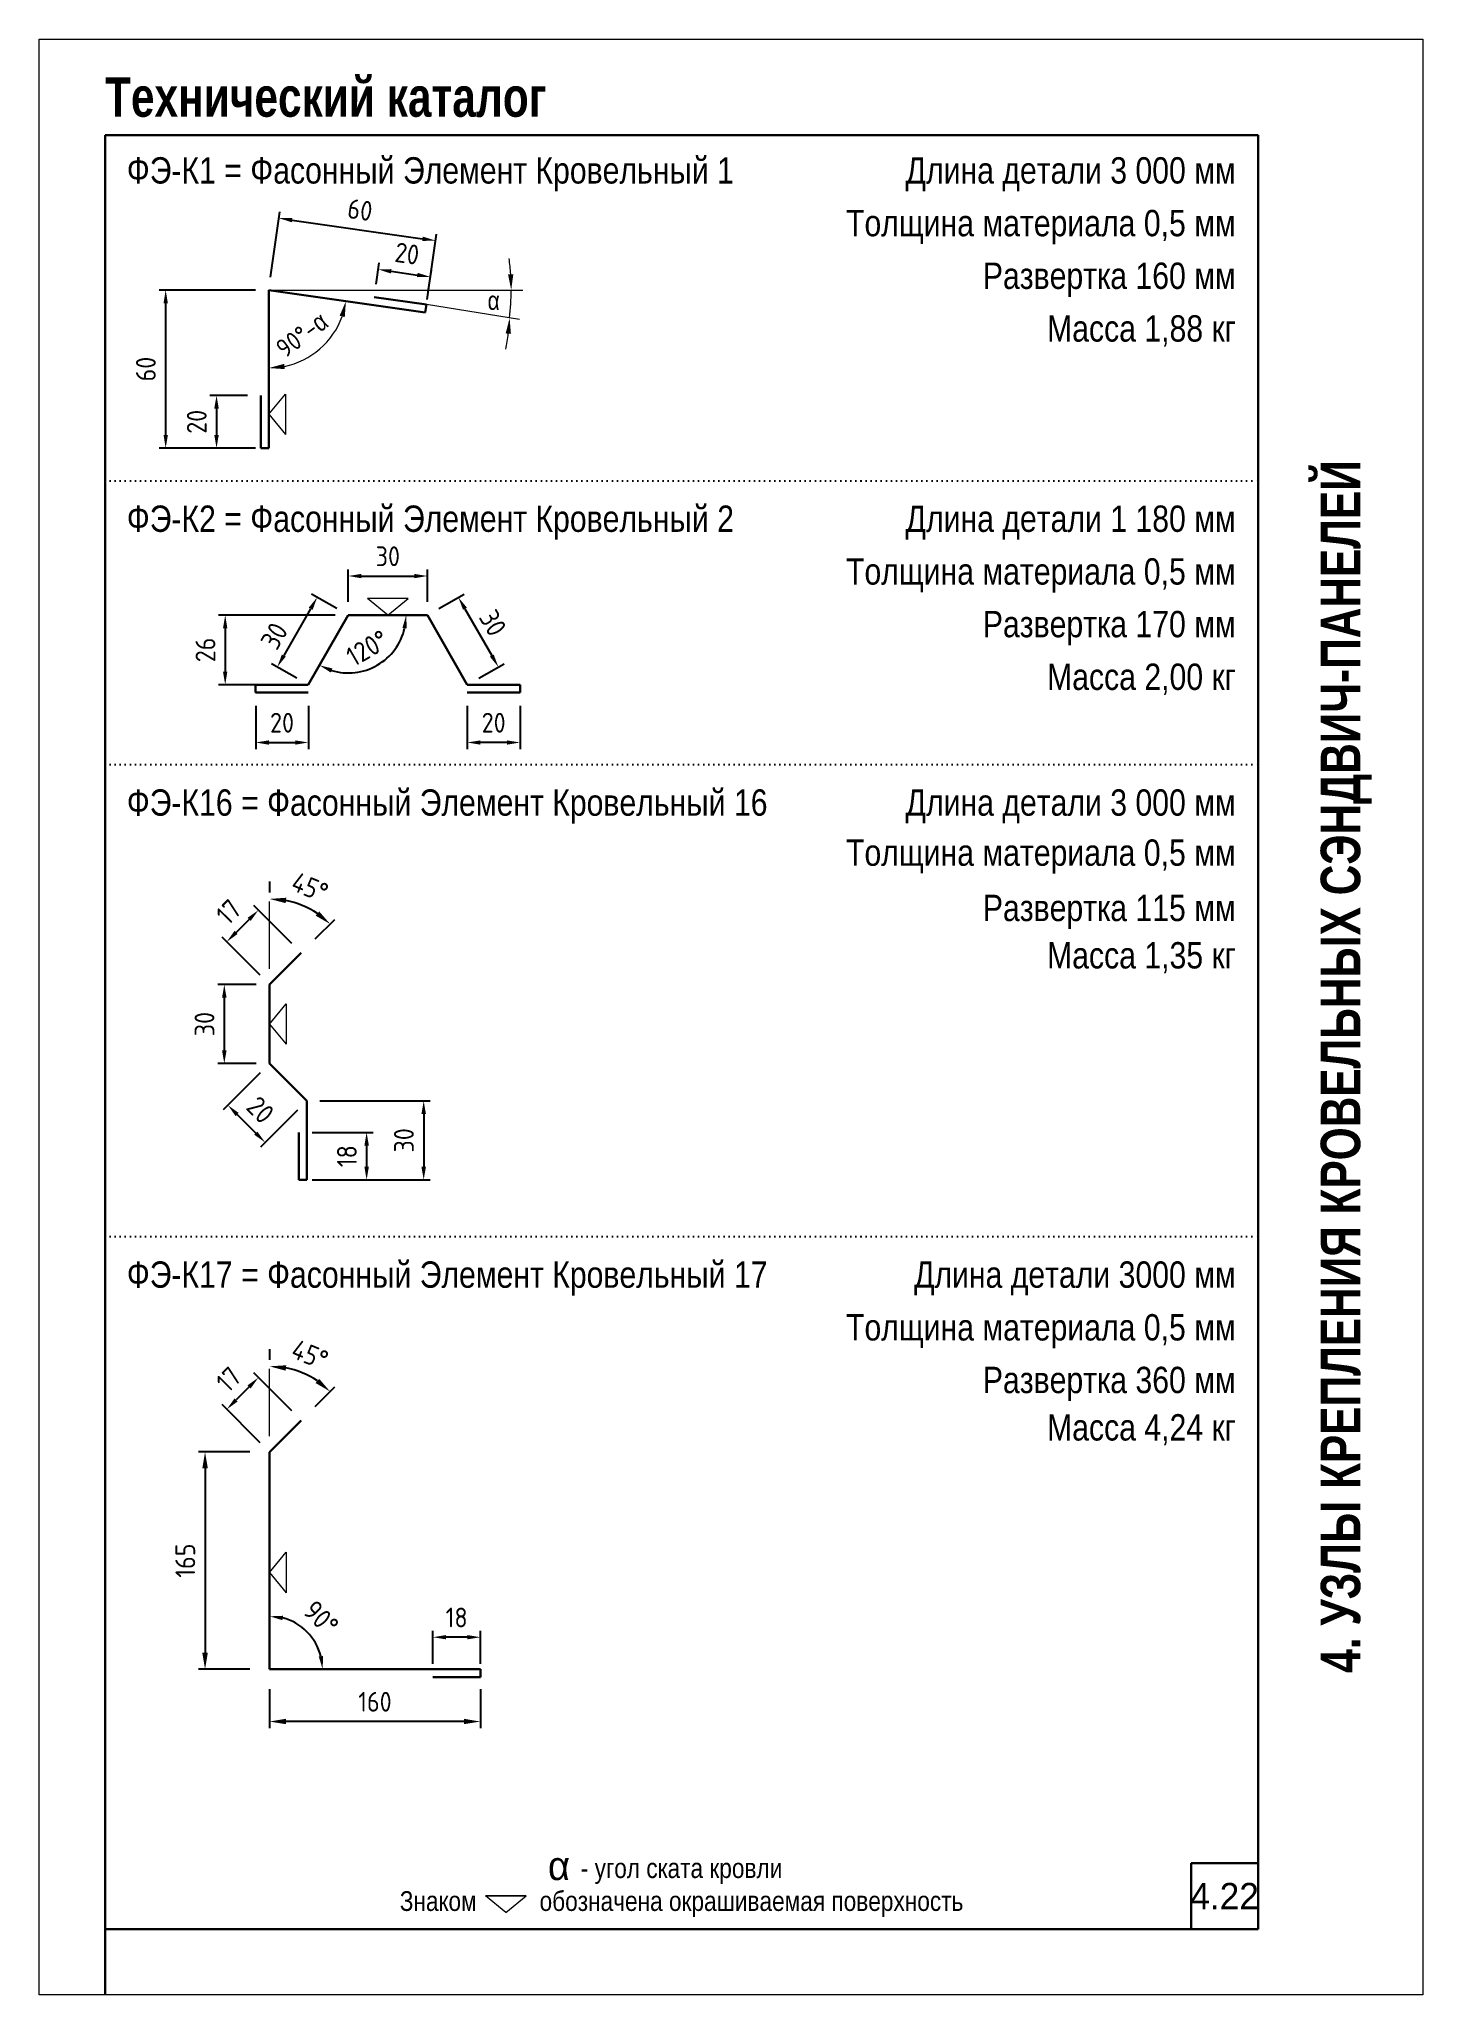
# Model space of a CAD drawing. Extents: x 5821 to 16321, y -13531 to 5774.
# Drawn here: x 6871 to 7921, y -13531 to -12046 of the extents above; entities that cross this region are included whole.
import ezdxf
from ezdxf.enums import TextEntityAlignment as Align

# ---------------------------------------------------------------- set-up
doc = ezdxf.new("R2010")
doc.units = 0
doc.header["$LTSCALE"] = 3
doc.linetypes.add('DOT2', pattern=[0.125, 0, -0.125])
doc.layers.get('0').update_dxf_attribs({"linetype": 'CONTINUOUS', "lineweight": 30})
doc.layers.get('DEFPOINTS').update_dxf_attribs({"linetype": 'CONTINUOUS'})
for name, color, linetype, lineweight in [('new_fill', 8, 'CONTINUOUS', 13), ('RAZMER', 7, 'CONTINUOUS', 9), ('Нащельники', 1, 'CONTINUOUS', 30)]:
    doc.layers.add(name, color=color, linetype=linetype, lineweight=lineweight)
doc.layers.add('Punktir', color=7, linetype='CONTINUOUS')
doc.styles.add('LOGO', font='HATTEN.TTF')
doc.styles.add('ROMANS', font='romans.shx', dxfattribs={"width": 0.85})
doc.styles.add('style1', font='ARIALN.TTF')
doc.styles.add('style2', font='impact.TTF')
doc.dimstyles.new('2.5', dxfattribs={"dimscale": 5, "dimtxt": 3, "dimasz": 2, "dimexe": 1, "dimexo": 2, "dimgap": 0, "dimtad": 0, "dimdec": 0, "dimlfac": 0.5, "dimzin": 9, "dimdsep": 46, "dimtxsty": 'ROMANS', "dimcen": -3, "dimdle": 1, "dimclrd": 256, "dimclre": 256, "dimclrt": 256, "dimadec": 0, "dimazin": 0, "dimtfac": 1, "dimtdec": 0, "dimtofl": 0, "dimtmove": 2, "dimatfit": 3, "dimfxl": 0, "dimtvp": 1, "dimtolj": 1, "dimtzin": 9, "dimarcsym": 0})
doc.dimstyles.new('5', dxfattribs={"dimscale": 5, "dimtxt": 3, "dimasz": 2.5, "dimexe": 1, "dimexo": 3, "dimgap": 0, "dimtad": 0, "dimdec": 0, "dimzin": 9, "dimdsep": 46, "dimtxsty": 'ROMANS', "dimblk2": 'OBLIQUE', "dimcen": -3, "dimdle": 1.5, "dimclrd": 256, "dimclre": 256, "dimclrt": 256, "dimadec": 0, "dimazin": 0, "dimtfac": 1, "dimtdec": 0, "dimtofl": 0, "dimtmove": 2, "dimatfit": 3, "dimfxl": 0, "dimtvp": 1, "dimtolj": 1, "dimtzin": 9, "dimarcsym": 0})
doc.dimstyles.get("Standard").update_dxf_attribs({"dimscale": 0, "dimtxt": 3, "dimasz": 3, "dimexe": 2.5, "dimexo": 2.5, "dimgap": 1.5, "dimtad": 0, "dimdec": 0, "dimzin": 9, "dimdsep": 46, "dimtxsty": 'ROMANS', "dimcen": -3, "dimdle": 1.25, "dimadec": 0, "dimazin": 0, "dimtfac": 0.75, "dimtdec": 0, "dimtofl": 0, "dimtmove": 2, "dimatfit": 3, "dimfxl": 0, "dimtvp": 1.5, "dimtolj": 1, "dimtzin": 0, "dimarcsym": 0})

msp = doc.modelspace()

# ---------------------------------------------------------------- texts
at = {"style": 'style1'}
for s, p in [('ФЭ-К1 = Фасонный Элемент Кровельный 1', (6937.63, -12155.91)), ('ФЭ-К2 = Фасонный Элемент Кровельный 2', (6937.63, -12420.39)), ('ФЭ-К16 = Фасонный Элемент Кровельный 16', (6937.63, -12635.9)), ('ФЭ-К17 = Фасонный Элемент Кровельный 17', (6937.63, -12994.32))]:
    msp.add_text(s, height=20, dxfattribs=at).set_placement(p)
for s, p in [('Длина детали 3 000 мм', (7779.09, -12155.91)), ('Толщина материала 0,5 мм', (7779.09, -12195.93)), ('Развертка 160 мм', (7779.09, -12235.93)), ('Масса 1,88 кг', (7779.09, -12275.93)), ('Длина детали 1 180 мм', (7779.09, -12420.39)), ('Толщина материала 0,5 мм', (7779.09, -12460.43)), ('Развертка 170 мм', (7779.09, -12500.41)), ('Масса 2,00 кг', (7779.09, -12540.41)), ('Длина детали 3 000 мм', (7779.09, -12635.9)), ('Толщина материала 0,5 мм', (7779.09, -12673.92)), ('Развертка 115 мм', (7779.09, -12715.92)), ('Масса 1,35 кг', (7779.09, -12751.9)), ('Длина детали 3000 мм', (7779.09, -12994.32)), ('Толщина материала 0,5 мм', (7779.09, -13034.36)), ('Развертка 360 мм', (7779.09, -13074.34)), ('Масса 4,24 кг', (7779.09, -13110.32))]:
    msp.add_text(s, height=20, dxfattribs=at).set_placement(p, align=Align.RIGHT)
for s, p in [('- угол ската кровли', (7358.59, -13442.5)), ('Знаком          обозначена окрашиваемая поверхность', (7358.59, -13467.5))]:
    msp.add_text(s, height=15, dxfattribs=at).set_placement(p, align=Align.CENTER)
at = {"insert": (7265.56, -13433.39), "char_height": 13, "attachment_point": 5, "style": 'style1'}
msp.add_mtext('\\A1;{\\fGreekS|b0|i0|c204|p0;\\H1.667x;a}', dxfattribs=at)
at = {"layer": 'new_fill', "style": 'style2'}
msp.add_text('Технический каталог', height=30, dxfattribs=at).set_placement((6921.1, -12105.19))
msp.add_text('4. УЗЛЫ КРЕПЛЕНИЯ КРОВЕЛЬНЫХ СЭНДВИЧ-ПАНЕЛЕЙ', height=30, rotation=90, dxfattribs=at).set_placement((7858.59, -12826.36), align=Align.MIDDLE_CENTER)
at = {"layer": 'new_fill', "style": 'LOGO'}
msp.add_text('4.22', height=20, dxfattribs=at).set_placement((7770.64, -13456.24), align=Align.MIDDLE_CENTER)
at = {"layer": 'RAZMER', "insert": (7216.01, -12244.9), "char_height": 14, "attachment_point": 5, "style": 'ROMANS'}
msp.add_mtext('\\A1;{\\fGreekS|b0|i0|c204|p0;α}', dxfattribs=at)

# ---------------------------------------------------------------- blocks, each defined once
blk = doc.blocks.new('*D1478')
at = {"layer": 'DEFPOINTS', "color": 0, "transparency": 16777216}
for p in [(7171.9, -12199.2), (7045.3, -12236.8), (7164.1, -12253.8)]:
    blk.add_point(p, dxfattribs=at)
at = {"layer": 'RAZMER', "lineweight": -2, "transparency": 16777216}
for p, q in [((7046.7, -12226.9), (7053.8, -12177.3)), ((7063, -12183.6), (7162, -12197.8)), ((7165.5, -12243.9), (7172.6, -12194.3))]:
    blk.add_line(p, q, dxfattribs=at)
at = {"layer": 'RAZMER', "transparency": 16777216}
for points in [[(7063.3, -12182), (7062.8, -12185.3), (7053.1, -12182.2)], [(7162.2, -12196.2), (7161.8, -12199.5), (7171.9, -12199.2)]]:
    blk.add_solid(points, dxfattribs=at)
at = {"layer": 'RAZMER', "transparency": 16777216, "insert": (7114.6, -12175.9), "char_height": 15, "attachment_point": 5, "rotation": 351.8624, "style": 'ROMANS'}
blk.add_mtext('\\A1;60', dxfattribs=at)
blk = doc.blocks.new('*D1479')
at = {"layer": 'DEFPOINTS', "color": 0, "transparency": 16777216}
for p in [(7168, -12226.8), (7125.4, -12242.2), (7165, -12247.8)]:
    blk.add_point(p, dxfattribs=at)
at = {"layer": 'RAZMER', "lineweight": -2, "transparency": 16777216}
for p, q in [((7126.8, -12232.3), (7129.1, -12216.2)), ((7138.3, -12222.5), (7158.1, -12225.4)), ((7166.4, -12237.9), (7168.7, -12221.8))]:
    blk.add_line(p, q, dxfattribs=at)
at = {"layer": 'RAZMER', "transparency": 16777216}
for points in [[(7138.5, -12220.9), (7138, -12224.2), (7128.4, -12221.1)], [(7158.3, -12223.7), (7157.8, -12227), (7168, -12226.8)]]:
    blk.add_solid(points, dxfattribs=at)
at = {"layer": 'RAZMER', "transparency": 16777216, "insert": (7150.3, -12209.1), "char_height": 15, "attachment_point": 5, "rotation": 351.8624, "style": 'ROMANS'}
blk.add_mtext('\\A1;20', dxfattribs=at)
blk = doc.blocks.new('*D1480')
at = {"layer": 'DEFPOINTS', "color": 0, "transparency": 16777216}
for p in [(7045.3, -12236.8), (6967.1, -12356.8), (7045.3, -12356.8)]:
    blk.add_point(p, dxfattribs=at)
at = {"layer": 'RAZMER', "lineweight": -2, "transparency": 16777216}
for p, q in [((7035.3, -12236.8), (6962.1, -12236.8)), ((6967.1, -12246.8), (6967.1, -12346.8)), ((7035.3, -12356.8), (6962.1, -12356.8))]:
    blk.add_line(p, q, dxfattribs=at)
at = {"layer": 'RAZMER', "transparency": 16777216}
for points in [[(6965.5, -12246.8), (6968.8, -12246.8), (6967.1, -12236.8)], [(6965.5, -12346.8), (6968.8, -12346.8), (6967.1, -12356.8)]]:
    blk.add_solid(points, dxfattribs=at)
at = {"layer": 'RAZMER', "transparency": 16777216, "insert": (6952.1, -12296.8), "char_height": 15, "attachment_point": 5, "rotation": 90, "style": 'ROMANS'}
blk.add_mtext('\\A1;60', dxfattribs=at)
blk = doc.blocks.new('*D1481')
at = {"layer": 'DEFPOINTS', "color": 0, "transparency": 16777216}
for p in [(7039.3, -12316.8), (7005.7, -12356.8), (7039.3, -12356.8)]:
    blk.add_point(p, dxfattribs=at)
at = {"layer": 'RAZMER', "lineweight": -2, "transparency": 16777216}
for p, q in [((7029.3, -12316.8), (7000.7, -12316.8)), ((7005.7, -12326.8), (7005.7, -12346.8)), ((7029.3, -12356.8), (7000.7, -12356.8))]:
    blk.add_line(p, q, dxfattribs=at)
at = {"layer": 'RAZMER', "transparency": 16777216}
for points in [[(7004, -12326.8), (7007.4, -12326.8), (7005.7, -12316.8)], [(7004, -12346.8), (7007.4, -12346.8), (7005.7, -12356.8)]]:
    blk.add_solid(points, dxfattribs=at)
at = {"layer": 'RAZMER', "transparency": 16777216, "insert": (6990.7, -12336.8), "char_height": 15, "attachment_point": 5, "rotation": 90, "style": 'ROMANS'}
blk.add_mtext('\\A1;20', dxfattribs=at)
blk = doc.blocks.new('*D1482')
at = {"layer": 'DEFPOINTS', "color": 0, "transparency": 16777216}
for p in [(7045.3, -12236.8), (7045.3, -12236.8), (7164.1, -12253.8), (7093.6, -12271.1), (7045.3, -12356.8)]:
    blk.add_point(p, dxfattribs=at)
at = {"layer": 'RAZMER', "color": 0, "lineweight": 0, "transparency": 16777216}
blk.add_arc((7045.3, -12236.8), 59.2, 281.6304, 340.232, dxfattribs=at)
at = {"layer": 'RAZMER', "color": 0, "transparency": 16777216}
for points in [[(7099.1, -12256.3), (7103, -12257.3), (7103.9, -12245.2)], [(7057.5, -12296.8), (7057.1, -12292.8), (7045.3, -12296)]]:
    blk.add_solid(points, dxfattribs=at)
at = {"layer": 'RAZMER', "color": 0, "transparency": 16777216, "insert": (7070.5, -12270.8), "char_height": 14, "attachment_point": 5, "rotation": 36.4795, "style": 'ROMANS'}
blk.add_mtext('\\A1;{\\Fromans.shx|c204;90}°{\\Fromans.shx|c204;-\\fGreekS|b0|i0|c204|p0;α}', dxfattribs=at)
blk = doc.blocks.new('*D1483')
at = {"layer": 'DEFPOINTS', "color": 0, "transparency": 16777216}
for p in [(7045.9, -13284), (7205.9, -13284), (7045.9, -13323.7)]:
    blk.add_point(p, dxfattribs=at)
at = {"layer": 'RAZMER', "lineweight": -2, "transparency": 16777216}
for p, q in [((7045.9, -13299), (7045.9, -13328.7)), ((7205.9, -13299), (7205.9, -13328.7)), ((7193.4, -13323.7), (7058.4, -13323.7))]:
    blk.add_line(p, q, dxfattribs=at)
at = {"layer": 'RAZMER', "transparency": 16777216}
for points in [[(7058.4, -13321.6), (7058.4, -13325.7), (7045.9, -13323.7)], [(7193.4, -13321.6), (7193.4, -13325.7), (7205.9, -13323.7)]]:
    blk.add_solid(points, dxfattribs=at)
at = {"layer": 'RAZMER', "transparency": 16777216, "insert": (7125.9, -13308.7), "char_height": 15, "attachment_point": 5, "style": 'ROMANS'}
blk.add_mtext('\\A1;160', dxfattribs=at)
blk = doc.blocks.new('_OBLIQUE')
at = {"color": 0, "linetype": 'ByBlock'}
blk.add_line((-0.5, -0.5), (0.5, 0.5), dxfattribs=at)
blk = doc.blocks.new('*D1484')
at = {"layer": 'DEFPOINTS', "color": 0, "transparency": 16777216}
for p in [(7169.9, -13259.7), (7169.9, -13290), (7205.9, -13290)]:
    blk.add_point(p, dxfattribs=at)
at = {"layer": 'RAZMER', "lineweight": -2, "transparency": 16777216}
for p, q in [((7169.9, -13280), (7169.9, -13254.7)), ((7195.9, -13259.7), (7179.9, -13259.7)), ((7205.9, -13280), (7205.9, -13254.7))]:
    blk.add_line(p, q, dxfattribs=at)
at = {"layer": 'RAZMER', "transparency": 16777216}
for points in [[(7179.9, -13258), (7179.9, -13261.3), (7169.9, -13259.7)], [(7195.9, -13258), (7195.9, -13261.3), (7205.9, -13259.7)]]:
    blk.add_solid(points, dxfattribs=at)
at = {"layer": 'RAZMER', "transparency": 16777216, "insert": (7187.9, -13244.7), "char_height": 15, "attachment_point": 5, "style": 'ROMANS'}
blk.add_mtext('\\A1;18', dxfattribs=at)
blk = doc.blocks.new('*D1485')
at = {"layer": 'DEFPOINTS', "color": 0, "transparency": 16777216}
for p in [(7045.9, -13119), (6997, -13284), (7045.9, -13284)]:
    blk.add_point(p, dxfattribs=at)
at = {"layer": 'RAZMER', "lineweight": -2, "transparency": 16777216}
for p, q in [((7030.9, -13119), (6992, -13119)), ((6997, -13131.5), (6997, -13271.5)), ((7030.9, -13284), (6992, -13284))]:
    blk.add_line(p, q, dxfattribs=at)
at = {"layer": 'RAZMER', "transparency": 16777216}
for points in [[(6994.9, -13131.5), (6999.1, -13131.5), (6997, -13119)], [(6994.9, -13271.5), (6999.1, -13271.5), (6997, -13284)]]:
    blk.add_solid(points, dxfattribs=at)
at = {"layer": 'RAZMER', "transparency": 16777216, "insert": (6982, -13201.5), "char_height": 15, "attachment_point": 5, "rotation": 90, "style": 'ROMANS'}
blk.add_mtext('\\A1;165', dxfattribs=at)
blk = doc.blocks.new('*D1486')
at = {"layer": 'DEFPOINTS', "color": 0, "transparency": 16777216}
for p in [(7045.9, -13104), (7080.8, -13263.9), (7045.9, -13284), (7045.9, -13284), (7205.9, -13284)]:
    blk.add_point(p, dxfattribs=at)
at = {"layer": 'RAZMER', "lineweight": -2, "transparency": 16777216}
blk.add_arc((7045.9, -13284), 40.2, 14.2852, 75.7148, dxfattribs=at)
at = {"layer": 'RAZMER', "transparency": 16777216}
for points in [[(7055.7, -13246.7), (7056.1, -13243.4), (7045.9, -13243.8)], [(7086.6, -13273.9), (7083.3, -13274.3), (7086.2, -13284)]]:
    blk.add_solid(points, dxfattribs=at)
at = {"layer": 'RAZMER', "transparency": 16777216, "insert": (7085, -13245), "char_height": 15, "attachment_point": 5, "rotation": 315, "style": 'ROMANS'}
blk.add_mtext('\\A1;90°', dxfattribs=at)
blk = doc.blocks.new('*D1487')
at = {"layer": 'DEFPOINTS', "color": 0, "transparency": 16777216}
for p in [(7045.9, -12700.9), (7078.4, -12707.8), (7070, -12740), (7045.9, -12764.1), (7045.9, -12764.1)]:
    blk.add_point(p, dxfattribs=at)
at = {"layer": 'RAZMER', "lineweight": -2, "transparency": 16777216}
for p, q in [((7045.9, -12685.9), (7045.9, -12694.1)), ((7080.6, -12729.4), (7095.4, -12714.6))]:
    blk.add_line(p, q, dxfattribs=at)
blk.add_arc((7045.9, -12764.1), 65, 56.0339, 78.9661, dxfattribs=at)
at = {"layer": 'RAZMER', "transparency": 16777216}
for points in [[(7058.2, -12702.3), (7058.6, -12698.2), (7045.9, -12699.1)], [(7083.6, -12708.6), (7080.9, -12711.8), (7091.9, -12718.1)]]:
    blk.add_solid(points, dxfattribs=at)
at = {"layer": 'RAZMER', "transparency": 16777216, "insert": (7076.6, -12690.2), "char_height": 15, "attachment_point": 5, "rotation": 337.5, "style": 'ROMANS'}
blk.add_mtext('\\A1;45°', dxfattribs=at)
blk = doc.blocks.new('*D1488')
at = {"layer": 'DEFPOINTS', "color": 0, "transparency": 16777216}
for p in [(7013.5, -12731.6), (7070, -12740), (7045.9, -12764.1)]:
    blk.add_point(p, dxfattribs=at)
at = {"layer": 'RAZMER', "lineweight": -2, "transparency": 16777216}
for p, q in [((7062.9, -12733), (7034, -12704)), ((7030.4, -12714.6), (7020.5, -12724.5)), ((7038.9, -12757), (7009.9, -12728.1))]:
    blk.add_line(p, q, dxfattribs=at)
at = {"layer": 'RAZMER', "transparency": 16777216}
for points in [[(7029.3, -12713.4), (7031.6, -12715.8), (7037.5, -12707.6)], [(7019.4, -12723.3), (7021.7, -12725.7), (7013.5, -12731.6)]]:
    blk.add_solid(points, dxfattribs=at)
at = {"layer": 'RAZMER', "transparency": 16777216, "insert": (7014.9, -12709), "char_height": 15, "attachment_point": 5, "rotation": 45, "style": 'ROMANS'}
blk.add_mtext('\\A1;17', dxfattribs=at)
blk = doc.blocks.new('*D1489')
at = {"layer": 'DEFPOINTS', "color": 0, "transparency": 16777216}
for p in [(7045.9, -12764.1), (7011.6, -12824.1), (7045.9, -12824.1)]:
    blk.add_point(p, dxfattribs=at)
at = {"layer": 'RAZMER', "lineweight": -2, "transparency": 16777216}
for p, q in [((7035.9, -12764.1), (7006.6, -12764.1)), ((7011.6, -12774.1), (7011.6, -12814.1)), ((7035.9, -12824.1), (7006.6, -12824.1))]:
    blk.add_line(p, q, dxfattribs=at)
at = {"layer": 'RAZMER', "transparency": 16777216}
for points in [[(7009.9, -12774.1), (7013.3, -12774.1), (7011.6, -12764.1)], [(7009.9, -12814.1), (7013.3, -12814.1), (7011.6, -12824.1)]]:
    blk.add_solid(points, dxfattribs=at)
at = {"layer": 'RAZMER', "transparency": 16777216, "insert": (6996.6, -12794.1), "char_height": 15, "attachment_point": 5, "rotation": 90, "style": 'ROMANS'}
blk.add_mtext('\\A1;30', dxfattribs=at)
blk = doc.blocks.new('*D1490')
at = {"layer": 'DEFPOINTS', "color": 0, "transparency": 16777216}
for p in [(7045.9, -12824.1), (7074.2, -12852.4), (7042.6, -12884)]:
    blk.add_point(p, dxfattribs=at)
at = {"layer": 'RAZMER', "lineweight": -2, "transparency": 16777216}
for p, q in [((7038.9, -12831.1), (7010.7, -12859.3)), ((7067.2, -12859.4), (7039, -12887.6)), ((7021.3, -12862.8), (7035.5, -12877))]:
    blk.add_line(p, q, dxfattribs=at)
at = {"layer": 'RAZMER', "transparency": 16777216}
for points in [[(7022.5, -12861.6), (7020.2, -12864), (7014.3, -12855.7)], [(7036.7, -12875.8), (7034.3, -12878.1), (7042.6, -12884)]]:
    blk.add_solid(points, dxfattribs=at)
at = {"layer": 'RAZMER', "transparency": 16777216, "insert": (7039, -12859.3), "char_height": 15, "attachment_point": 5, "rotation": 315, "style": 'ROMANS'}
blk.add_mtext('\\A1;20', dxfattribs=at)
blk = doc.blocks.new('*D1491')
at = {"layer": 'DEFPOINTS', "color": 0, "transparency": 16777216}
for p in [(7074.2, -12852.4), (7074.2, -12912.4), (7162.9, -12912.4)]:
    blk.add_point(p, dxfattribs=at)
at = {"layer": 'RAZMER', "lineweight": -2, "transparency": 16777216}
for p, q in [((7084.2, -12852.4), (7167.9, -12852.4)), ((7162.9, -12862.4), (7162.9, -12902.4)), ((7084.2, -12912.4), (7167.9, -12912.4))]:
    blk.add_line(p, q, dxfattribs=at)
at = {"layer": 'RAZMER', "transparency": 16777216}
for points in [[(7161.2, -12862.4), (7164.6, -12862.4), (7162.9, -12852.4)], [(7161.2, -12902.4), (7164.6, -12902.4), (7162.9, -12912.4)]]:
    blk.add_solid(points, dxfattribs=at)
at = {"layer": 'RAZMER', "transparency": 16777216, "insert": (7147.9, -12882.4), "char_height": 15, "attachment_point": 5, "rotation": 90, "style": 'ROMANS'}
blk.add_mtext('\\A1;30', dxfattribs=at)
blk = doc.blocks.new('*D1492')
at = {"layer": 'DEFPOINTS', "color": 0, "transparency": 16777216}
for p in [(7068.2, -12876.4), (7068.2, -12912.4), (7119.6, -12912.4)]:
    blk.add_point(p, dxfattribs=at)
at = {"layer": 'RAZMER', "lineweight": -2, "transparency": 16777216}
for p, q in [((7078.2, -12876.4), (7124.6, -12876.4)), ((7119.6, -12886.4), (7119.6, -12902.4)), ((7078.2, -12912.4), (7124.6, -12912.4))]:
    blk.add_line(p, q, dxfattribs=at)
at = {"layer": 'RAZMER', "transparency": 16777216}
for points in [[(7117.9, -12886.4), (7121.3, -12886.4), (7119.6, -12876.4)], [(7117.9, -12902.4), (7121.3, -12902.4), (7119.6, -12912.4)]]:
    blk.add_solid(points, dxfattribs=at)
at = {"layer": 'RAZMER', "transparency": 16777216, "insert": (7104.6, -12894.4), "char_height": 15, "attachment_point": 5, "rotation": 90, "style": 'ROMANS'}
blk.add_mtext('\\A1;18', dxfattribs=at)
blk = doc.blocks.new('*D1493')
at = {"layer": 'DEFPOINTS', "color": 0, "transparency": 16777216}
for p in [(7045.9, -13055.9), (7078.4, -13062.7), (7070, -13095), (7045.9, -13119), (7045.9, -13119)]:
    blk.add_point(p, dxfattribs=at)
at = {"layer": 'RAZMER', "lineweight": -2, "transparency": 16777216}
for p, q in [((7045.9, -13040.9), (7045.9, -13049)), ((7080.6, -13084.4), (7095.4, -13069.5))]:
    blk.add_line(p, q, dxfattribs=at)
blk.add_arc((7045.9, -13119), 65, 56.0339, 78.9661, dxfattribs=at)
at = {"layer": 'RAZMER', "transparency": 16777216}
for points in [[(7058.2, -13057.3), (7058.6, -13053.2), (7045.9, -13054)], [(7083.6, -13063.5), (7080.9, -13066.7), (7091.9, -13073.1)]]:
    blk.add_solid(points, dxfattribs=at)
at = {"layer": 'RAZMER', "transparency": 16777216, "insert": (7076.6, -13045.1), "char_height": 15, "attachment_point": 5, "rotation": 337.5, "style": 'ROMANS'}
blk.add_mtext('\\A1;45°', dxfattribs=at)
blk = doc.blocks.new('*D1494')
at = {"layer": 'DEFPOINTS', "color": 0, "transparency": 16777216}
for p in [(7013.5, -13086.6), (7070, -13095), (7045.9, -13119)]:
    blk.add_point(p, dxfattribs=at)
at = {"layer": 'RAZMER', "lineweight": -2, "transparency": 16777216}
for p, q in [((7062.9, -13087.9), (7034, -13059)), ((7030.4, -13069.6), (7020.5, -13079.5)), ((7038.9, -13112), (7009.9, -13083))]:
    blk.add_line(p, q, dxfattribs=at)
at = {"layer": 'RAZMER', "transparency": 16777216}
for points in [[(7029.3, -13068.4), (7031.6, -13070.8), (7037.5, -13062.5)], [(7019.4, -13078.3), (7021.7, -13080.7), (7013.5, -13086.6)]]:
    blk.add_solid(points, dxfattribs=at)
at = {"layer": 'RAZMER', "transparency": 16777216, "insert": (7014.9, -13063.9), "char_height": 15, "attachment_point": 5, "rotation": 45, "style": 'ROMANS'}
blk.add_mtext('\\A1;17', dxfattribs=at)
blk = doc.blocks.new('*D1495')
at = {"layer": 'DEFPOINTS', "color": 0, "transparency": 16777216}
for p in [(7035.4, -12542.5), (7075.4, -12542.5), (7075.4, -12580.3)]:
    blk.add_point(p, dxfattribs=at)
at = {"layer": 'RAZMER', "lineweight": -2, "transparency": 16777216}
for p, q in [((7035.4, -12552.5), (7035.4, -12585.3)), ((7075.4, -12552.5), (7075.4, -12585.3)), ((7045.4, -12580.3), (7065.4, -12580.3))]:
    blk.add_line(p, q, dxfattribs=at)
at = {"layer": 'RAZMER', "transparency": 16777216}
for points in [[(7045.4, -12578.7), (7045.4, -12582), (7035.4, -12580.3)], [(7065.4, -12578.7), (7065.4, -12582), (7075.4, -12580.3)]]:
    blk.add_solid(points, dxfattribs=at)
at = {"layer": 'RAZMER', "transparency": 16777216, "insert": (7055.4, -12565.3), "char_height": 15, "attachment_point": 5, "style": 'ROMANS'}
blk.add_mtext('\\A1;20', dxfattribs=at)
blk = doc.blocks.new('*D1496')
at = {"layer": 'DEFPOINTS', "color": 0, "transparency": 16777216}
for p in [(7105.7, -12483.6), (7051.8, -12523), (7075.4, -12536.5)]:
    blk.add_point(p, dxfattribs=at)
at = {"layer": 'RAZMER', "lineweight": -2, "transparency": 16777216}
for p, q in [((7097, -12478.6), (7077.8, -12467.6)), ((7077.1, -12478.7), (7056.8, -12514.3)), ((7066.7, -12531.5), (7047.5, -12520.5))]:
    blk.add_line(p, q, dxfattribs=at)
at = {"layer": 'RAZMER', "transparency": 16777216}
for points in [[(7075.7, -12477.9), (7078.6, -12479.6), (7082.1, -12470.1)], [(7055.3, -12513.5), (7058.2, -12515.1), (7051.8, -12523)]]:
    blk.add_solid(points, dxfattribs=at)
at = {"layer": 'RAZMER', "transparency": 16777216, "insert": (7049.5, -12499.4), "char_height": 15, "attachment_point": 5, "rotation": 60.1883, "style": 'ROMANS'}
blk.add_mtext('\\A1;30', dxfattribs=at)
blk = doc.blocks.new('*D1497')
at = {"layer": 'DEFPOINTS', "color": 0, "transparency": 16777216}
for p in [(7165.7, -12453.9), (7105.7, -12483.6), (7165.7, -12483.6)]:
    blk.add_point(p, dxfattribs=at)
at = {"layer": 'RAZMER', "lineweight": -2, "transparency": 16777216}
for p, q in [((7105.7, -12473.6), (7105.7, -12448.9)), ((7115.7, -12453.9), (7155.7, -12453.9)), ((7165.7, -12473.6), (7165.7, -12448.9))]:
    blk.add_line(p, q, dxfattribs=at)
at = {"layer": 'RAZMER', "transparency": 16777216}
for points in [[(7115.7, -12452.3), (7115.7, -12455.6), (7105.7, -12453.9)], [(7155.7, -12452.3), (7155.7, -12455.6), (7165.7, -12453.9)]]:
    blk.add_solid(points, dxfattribs=at)
at = {"layer": 'RAZMER', "transparency": 16777216, "insert": (7135.7, -12438.9), "char_height": 15, "attachment_point": 5, "style": 'ROMANS'}
blk.add_mtext('\\A1;30', dxfattribs=at)
blk = doc.blocks.new('*D1498')
at = {"layer": 'DEFPOINTS', "color": 0, "transparency": 16777216}
for p in [(7105.7, -12483.6), (7012.3, -12536.5), (7075.4, -12536.5)]:
    blk.add_point(p, dxfattribs=at)
at = {"layer": 'RAZMER', "lineweight": -2, "transparency": 16777216}
for p, q in [((7095.7, -12483.6), (7007.3, -12483.6)), ((7012.3, -12493.6), (7012.3, -12526.5)), ((7065.4, -12536.5), (7007.3, -12536.5))]:
    blk.add_line(p, q, dxfattribs=at)
at = {"layer": 'RAZMER', "transparency": 16777216}
for points in [[(7010.6, -12493.6), (7013.9, -12493.6), (7012.3, -12483.6)], [(7010.6, -12526.5), (7013.9, -12526.5), (7012.3, -12536.5)]]:
    blk.add_solid(points, dxfattribs=at)
at = {"layer": 'RAZMER', "transparency": 16777216, "insert": (6997.3, -12510), "char_height": 15, "attachment_point": 5, "rotation": 90, "style": 'ROMANS'}
blk.add_mtext('\\A1;26', dxfattribs=at)
blk = doc.blocks.new('*D1499')
at = {"layer": 'DEFPOINTS', "color": 0, "transparency": 16777216}
for p in [(7105.7, -12483.6), (7105.7, -12483.6), (7159.7, -12483.6), (7113.4, -12526.8), (7075.4, -12536.5)]:
    blk.add_point(p, dxfattribs=at)
at = {"layer": 'RAZMER', "lineweight": -2, "transparency": 16777216}
blk.add_arc((7105.7, -12483.6), 43.9, 253.2534, 346.9349, dxfattribs=at)
at = {"layer": 'RAZMER', "transparency": 16777216}
for points in [[(7146.8, -12493.3), (7150.1, -12493.7), (7149.6, -12483.6)], [(7092.4, -12527.2), (7093.7, -12524.1), (7083.8, -12521.7)]]:
    blk.add_solid(points, dxfattribs=at)
at = {"layer": 'RAZMER', "transparency": 16777216, "insert": (7120.2, -12508.6), "char_height": 15, "attachment_point": 5, "rotation": 30.0942, "style": 'ROMANS'}
blk.add_mtext('\\A1;120°', dxfattribs=at)
blk = doc.blocks.new('*D1500')
at = {"layer": 'DEFPOINTS', "color": 0, "transparency": 16777216}
for p in [(7165.7, -12483.6), (7219.6, -12523), (7196, -12536.5)]:
    blk.add_point(p, dxfattribs=at)
at = {"layer": 'RAZMER', "lineweight": -2, "transparency": 16777216}
for p, q in [((7174.4, -12478.6), (7193.6, -12467.6)), ((7194.2, -12478.7), (7214.6, -12514.3)), ((7204.7, -12531.5), (7223.9, -12520.5))]:
    blk.add_line(p, q, dxfattribs=at)
at = {"layer": 'RAZMER', "transparency": 16777216}
for points in [[(7195.7, -12477.9), (7192.8, -12479.6), (7189.2, -12470.1)], [(7216, -12513.5), (7213.1, -12515.1), (7219.6, -12523)]]:
    blk.add_solid(points, dxfattribs=at)
at = {"layer": 'RAZMER', "transparency": 16777216, "insert": (7215.4, -12489.5), "char_height": 15, "attachment_point": 5, "rotation": 299.8117, "style": 'ROMANS'}
blk.add_mtext('\\A1;30', dxfattribs=at)
blk = doc.blocks.new('*D1501')
at = {"layer": 'DEFPOINTS', "color": 0, "transparency": 16777216}
for p in [(7196, -12542.5), (7236, -12542.5), (7196, -12580.3)]:
    blk.add_point(p, dxfattribs=at)
at = {"layer": 'RAZMER', "lineweight": -2, "transparency": 16777216}
for p, q in [((7196, -12552.5), (7196, -12585.3)), ((7236, -12552.5), (7236, -12585.3)), ((7226, -12580.3), (7206, -12580.3))]:
    blk.add_line(p, q, dxfattribs=at)
at = {"layer": 'RAZMER', "transparency": 16777216}
for points in [[(7206, -12578.7), (7206, -12582), (7196, -12580.3)], [(7226, -12578.7), (7226, -12582), (7236, -12580.3)]]:
    blk.add_solid(points, dxfattribs=at)
at = {"layer": 'RAZMER', "transparency": 16777216, "insert": (7216, -12565.3), "char_height": 15, "attachment_point": 5, "style": 'ROMANS'}
blk.add_mtext('\\A1;20', dxfattribs=at)

# ---------------------------------------------------------------- dimensions: what is measured, and where the dimension line sits
at = {"layer": 'RAZMER'}
for p1, p2, distance, dimstyle, picture, middle in [((7045.32, -12236.77), (7164.11, -12253.76), 55.1, '2.5', '*D1478', (7114.64, -12175.87)), ((7125.36, -12242.16), (7164.96, -12247.82), 21.27, '2.5', '*D1479', (7150.3, -12209.09)), ((7069.99, -12740.04), (7045.94, -12764.08), -45.93, '2.5', '*D1488', (7014.88, -12708.97)), ((7045.94, -12824.08), (7074.23, -12852.36), -44.78, '2.5', '*D1490', (7039.03, -12859.28)), ((7069.99, -13095.01), (7045.94, -13119.05), -45.93, '2.5', '*D1494', (7014.88, -13063.94)), ((7045.94, -13119.05), (7045.94, -13284.05), -48.96, '5', '*D1485', (6981.99, -13201.55)), ((7205.94, -13290.05), (7169.94, -13290.05), -30.39, '2.5', '*D1484', (7187.94, -13244.66)), ((7205.94, -13284.05), (7045.94, -13284.05), 39.62, '5', '*D1483', (7125.94, -13308.67))]:
    dim = msp.add_aligned_dim(p1=p1, p2=p2, distance=distance, dimstyle=dimstyle, dxfattribs=at)
    dim.commit()
    dim.dimension.update_dxf_attribs({"geometry": picture, "text_midpoint": middle})
for base, p1, p2, picture, middle in [((6967.13, -12356.77), (7045.32, -12236.77), (7045.32, -12356.77), '*D1480', (6952.13, -12296.77)), ((7005.7, -12356.77), (7039.32, -12316.77), (7039.32, -12356.77), '*D1481', (6990.7, -12336.77)), ((7012.28, -12536.47), (7105.67, -12483.56), (7075.36, -12536.47), '*D1498', (6997.28, -12510.01)), ((7011.61, -12824.08), (7045.94, -12764.08), (7045.94, -12824.08), '*D1489', (6996.61, -12794.08)), ((7162.91, -12912.36), (7074.23, -12852.36), (7074.23, -12912.36), '*D1491', (7147.91, -12882.36)), ((7119.6, -12912.36), (7068.23, -12876.36), (7068.23, -12912.36), '*D1492', (7104.6, -12894.36))]:
    dim = msp.add_linear_dim(base=base, p1=p1, p2=p2, angle=90, dimstyle='2.5', dxfattribs=at)
    dim.commit()
    dim.dimension.update_dxf_attribs({"geometry": picture, "text_midpoint": middle})
dim = msp.add_angular_dim_2l(base=(7093.58, -12271.1), line1=((7045.32, -12236.77), (7045.32, -12356.77)), line2=((7045.32, -12236.77), (7164.11, -12253.76)), text='{\\Fromans.shx|c204;90}°{\\Fromans.shx|c204;-\\fGreekS|b0|i0|c204|p0;α}', dimstyle='Standard', override={"dimscale": 1, "dimtxt": 14, "dimasz": 12, "dimlwd": 0}, dxfattribs=at)
dim.commit()
dim.dimension.update_dxf_attribs({"geometry": '*D1482', "text_midpoint": (7070.48, -12270.79), "dimtype": 162})
for base, p1, p2, picture, middle in [((7165.67, -12453.93), (7105.67, -12483.56), (7165.67, -12483.56), '*D1497', (7135.67, -12438.93)), ((7075.36, -12580.35), (7035.36, -12542.47), (7075.36, -12542.47), '*D1495', (7055.36, -12565.35))]:
    dim = msp.add_linear_dim(base=base, p1=p1, p2=p2, dimstyle='2.5', dxfattribs=at)
    dim.commit()
    dim.dimension.update_dxf_attribs({"geometry": picture, "text_midpoint": middle})
for base, p1, p2, angle, picture, middle in [((7051.79, -12522.96), (7105.67, -12483.56), (7075.36, -12536.47), 240.1883, '*D1496', (7049.55, -12499.36)), ((7219.56, -12522.96), (7165.67, -12483.56), (7195.99, -12536.47), 299.8117, '*D1500', (7215.44, -12489.49))]:
    dim = msp.add_linear_dim(base=base, p1=p1, p2=p2, angle=angle, dimstyle='2.5', dxfattribs=at)
    dim.commit()
    dim.dimension.update_dxf_attribs({"geometry": picture, "text_midpoint": middle, "dimtype": 161})
for base, line1, line2, dimstyle, picture, middle in [((7113.4, -12526.83), ((7075.36, -12536.47), (7105.67, -12483.56)), ((7105.67, -12483.56), (7159.67, -12483.56)), '2.5', '*D1499', (7120.19, -12508.61)), ((7078.45, -12707.78), ((7045.94, -12764.08), (7069.99, -12740.04)), ((7045.94, -12764.08), (7045.94, -12700.92)), '5', '*D1487', (7076.56, -12690.16)), ((7078.45, -13062.75), ((7045.94, -13119.05), (7069.99, -13095.01)), ((7045.94, -13119.05), (7045.94, -13055.89)), '5', '*D1493', (7076.56, -13045.13)), ((7080.77, -13263.94), ((7045.94, -13284.05), (7205.94, -13284.05)), ((7045.94, -13284.05), (7045.94, -13104.05)), '2.5', '*D1486', (7084.99, -13245.01))]:
    dim = msp.add_angular_dim_2l(base=base, line1=line1, line2=line2, dimstyle=dimstyle, dxfattribs=at)
    dim.commit()
    dim.dimension.update_dxf_attribs({"geometry": picture, "text_midpoint": middle})
dim = msp.add_linear_dim(base=(7195.99, -12580.35), p1=(7235.99, -12542.47), p2=(7195.99, -12542.47), angle=180, dimstyle='2.5', override={"dimlfac": 0.5, "dimtxsty": 'ROMANS', "dimsah": 1, "dimtolj": 1}, dxfattribs=at)
dim.commit()
dim.dimension.update_dxf_attribs({"geometry": '*D1501', "text_midpoint": (7215.99, -12565.35)})

# ---------------------------------------------------------------- linework, layer by layer
at = {"color": 1}
for p, q in [((7796.09, -12119.09), (6921.09, -12119.09)), ((6921.09, -12119.09), (6921.09, -13531.24)), ((7796.09, -12119.09), (7796.09, -13481.24)), ((7745.18, -13431.24), (7796.09, -13431.24)), ((7745.18, -13431.24), (7745.18, -13481.24)), ((7796.09, -13481.24), (6921.09, -13481.24))]:
    msp.add_line(p, q, dxfattribs=at)
at = {"layer": 'Punktir', "linetype": 'DOT2', "ltscale": 10}
for p, q in [((6921.09, -12381.57), (7796.09, -12381.57)), ((6921.09, -12597.08), (7796.09, -12597.08)), ((6921.09, -12955.5), (7796.09, -12955.5))]:
    msp.add_line(p, q, dxfattribs=at)
at = {"layer": 'RAZMER'}
for p, q in [((7045.32, -12236.77), (7238.21, -12236.77)), ((7235.54, -12259.15), (7164.96, -12247.82)), ((7045.32, -12331.11), (7057.98, -12315.72)), ((7057.98, -12315.72), (7057.98, -12346.5)), ((7045.32, -12331.11), (7057.98, -12346.5)), ((7151.07, -12470.91), (7120.28, -12470.91)), ((7135.67, -12483.56), (7120.28, -12470.91)), ((7135.67, -12483.56), (7151.07, -12470.91)), ((7045.94, -12752.13), (7045.94, -12700.92)), ((7045.94, -12794.08), (7058.6, -12778.68)), ((7058.6, -12778.68), (7058.6, -12809.47)), ((7045.94, -12794.08), (7058.6, -12809.47)), ((7045.94, -13107.1), (7045.94, -13055.89)), ((7045.94, -13210.52), (7058.6, -13195.13)), ((7058.6, -13195.13), (7058.6, -13225.91)), ((7045.94, -13210.52), (7058.6, -13225.91)), ((7225.29, -13468.69), (7209.89, -13456.03)), ((7240.68, -13456.03), (7209.89, -13456.03)), ((7225.29, -13468.69), (7209.89, -13456.03)), ((7209.89, -13456.03), (7240.68, -13456.03)), ((7225.29, -13468.69), (7240.68, -13456.03)), ((7225.29, -13468.69), (7240.68, -13456.03))]:
    msp.add_line(p, q, dxfattribs=at)
msp.add_lwpolyline([(6871.09, -12046.24), (7921.09, -12046.24), (7921.09, -13531.24), (6871.09, -13531.24)], close=True, dxfattribs=at)
at = {"layer": 'RAZMER', "lineweight": 0}
for centre, start, end in [((7045.32, -12236.77), 3.73746, 7.47491), ((7045.32, -12236.77), 353.40014, 0), ((7044.33, -12248.73), 349.66268, 353.40014)]:
    msp.add_arc(centre, 183.99, start, end, dxfattribs=at)
at = {"layer": 'RAZMER'}
for points in [[(7226.92, -12224.84), (7230.92, -12224.71), (7229.31, -12236.77)], [(7229.1, -12270.04), (7225.11, -12269.71), (7228.1, -12257.92)]]:
    msp.add_solid(points, dxfattribs=at)
at = {"layer": 'Нащельники'}
for p, q in [((7045.32, -12236.77), (7164.11, -12253.76)), ((7045.32, -12236.77), (7045.32, -12356.77)), ((7125.36, -12242.16), (7164.96, -12247.82)), ((7164.96, -12247.82), (7164.11, -12253.76)), ((7039.32, -12316.77), (7039.32, -12356.77)), ((7039.32, -12356.77), (7045.32, -12356.77)), ((7075.36, -12536.47), (7105.67, -12483.56)), ((7105.67, -12483.56), (7165.67, -12483.56)), ((7195.99, -12536.47), (7165.67, -12483.56)), ((7035.36, -12536.47), (7035.36, -12542.47)), ((7035.36, -12536.47), (7075.36, -12536.47)), ((7035.36, -12542.47), (7075.36, -12542.47)), ((7235.99, -12536.47), (7195.99, -12536.47)), ((7235.99, -12542.47), (7195.99, -12542.47)), ((7235.99, -12536.47), (7235.99, -12542.47)), ((7045.94, -12764.08), (7069.99, -12740.04)), ((7045.94, -12824.08), (7045.94, -12764.08)), ((7045.94, -12824.08), (7074.23, -12852.36)), ((7074.23, -12852.36), (7074.23, -12912.36)), ((7068.23, -12912.36), (7068.23, -12876.36)), ((7074.23, -12912.36), (7068.23, -12912.36)), ((7045.94, -13119.05), (7069.99, -13095.01)), ((7045.94, -13284.05), (7045.94, -13119.05)), ((7045.94, -13284.05), (7205.94, -13284.05)), ((7205.94, -13290.05), (7169.94, -13290.05)), ((7205.94, -13290.05), (7205.94, -13284.05))]:
    msp.add_line(p, q, dxfattribs=at)

msp.set_redraw_order([(e.dxf.handle, doc.entitydb.next_handle()) for e in msp.query("TEXT MTEXT ATTDEF DIMENSION ARC_DIMENSION")])  # texts and dimensions are drawn at this point

doc.saveas('drawing.dxf')
